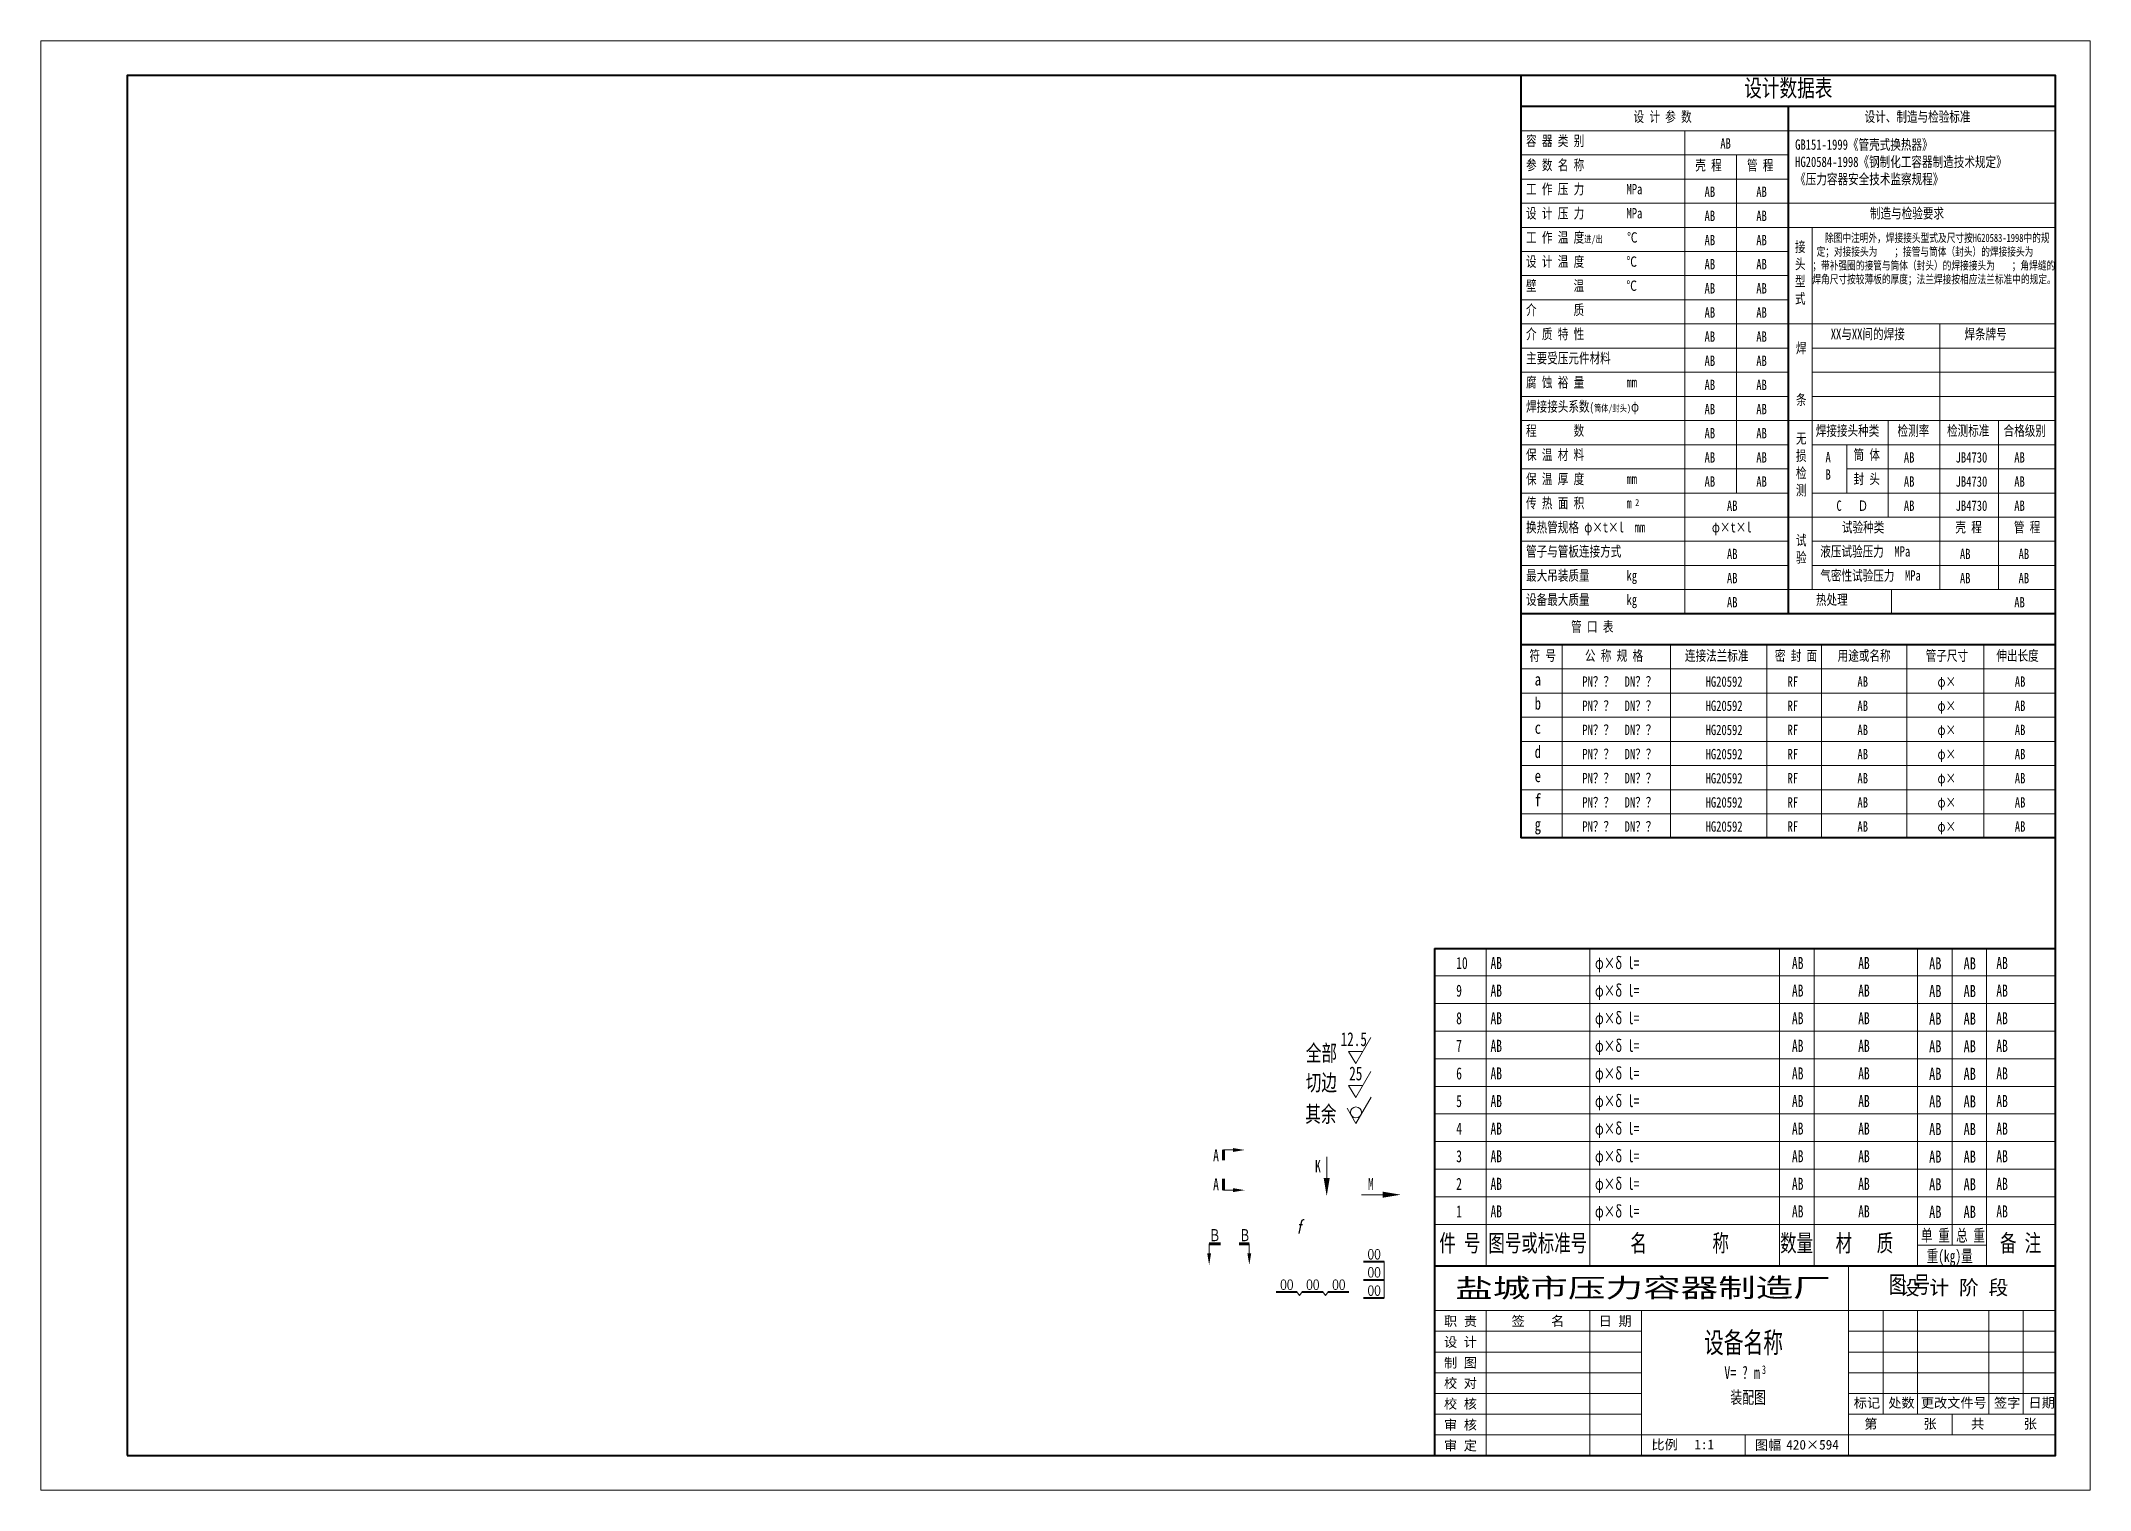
# Model space of a CAD drawing. Extents: x 0 to 23518, y -2902 to 4226.
# Drawn here: x 1619 to 2213, y -2797 to -2377 of the extents above; entities that cross this region are included whole.
import ezdxf
from ezdxf.enums import TextEntityAlignment as Align

# ---------------------------------------------------------------- set-up
doc = ezdxf.new("R2010")
doc.units = 0
doc.header["$LTSCALE"] = 10
for name, color, linetype, lineweight in [('A 粗实线', 1, 'CONTINUOUS', 40), ('B 细实线', 7, 'CONTINUOUS', 18), ('C 文 字', 2, 'CONTINUOUS', 20), ('J 标注尺寸', 2, 'CONTINUOUS', 18)]:
    doc.layers.add(name, color=color, linetype=linetype, lineweight=lineweight)
doc.styles.add('HZTXT', font='SIMFANG.TTF', dxfattribs={"width": 0.75})
doc.styles.add('ITALICT', font='ITALICT.shx', dxfattribs={"width": 0.7})
doc.styles.add('ROMANC', font='romanc', dxfattribs={"width": 0.7, "height": 6})
doc.styles.add('标题中文', font='SIMFANG.TTF', dxfattribs={"width": 0.7})

msp = doc.modelspace()

# ---------------------------------------------------------------- texts
at = {"layer": 'C 文 字'}
for s, height, style, width, p in [('AB', 3.5, 'HZTXT', 0.75, (2168.5, -2644.61)), ('AB', 3.5, 'HZTXT', 0.75, (2178.5, -2644.61)), ('AB', 3.5, 'HZTXT', 0.75, (2168.5, -2652.61)), ('AB', 3.5, 'HZTXT', 0.75, (2178.5, -2652.61)), ('AB', 3.5, 'HZTXT', 0.75, (2168.5, -2660.61)), ('AB', 3.5, 'HZTXT', 0.75, (2178.5, -2660.61)), ('AB', 3.5, 'HZTXT', 0.75, (2168.5, -2668.61)), ('AB', 3.5, 'HZTXT', 0.75, (2178.5, -2668.61)), ('AB', 3.5, 'HZTXT', 0.75, (2168.5, -2676.61)), ('AB', 3.5, 'HZTXT', 0.75, (2178.5, -2676.61)), ('AB', 3.5, 'HZTXT', 0.75, (2168.5, -2684.61)), ('AB', 3.5, 'HZTXT', 0.75, (2178.5, -2684.61)), ('AB', 3.5, 'HZTXT', 0.75, (2168.5, -2692.61)), ('AB', 3.5, 'HZTXT', 0.75, (2178.5, -2692.61)), ('AB', 3.5, 'HZTXT', 0.75, (2168.5, -2700.61)), ('AB', 3.5, 'HZTXT', 0.75, (2178.5, -2700.61)), ('AB', 3.5, 'HZTXT', 0.75, (2168.5, -2708.61)), ('AB', 3.5, 'HZTXT', 0.75, (2178.5, -2708.61)), ('AB', 3.5, 'HZTXT', 0.75, (2168.5, -2716.61)), ('AB', 3.5, 'HZTXT', 0.75, (2178.5, -2716.61)), ('00', 2.823, 'ROMANC', 0.8, (2005.85, -2728.89)), ('00', 2.823, 'ROMANC', 0.8, (1980.5, -2737.72)), ('00', 2.823, 'ROMANC', 0.8, (1988.04, -2737.72)), ('00', 2.823, 'ROMANC', 0.8, (1995.58, -2737.72)), ('00', 2.823, 'ROMANC', 0.8, (2005.85, -2734.16)), ('00', 2.823, 'ROMANC', 0.8, (2005.85, -2739.43))]:
    msp.add_text(s, height=height, dxfattribs=dict(at, style=style, width=width)).set_placement(p, align=Align.MIDDLE)
at = {"layer": 'C 文 字', "style": 'HZTXT', "width": 0.7}
for s, p in [('12.5', (2003.74, -2669.76)), ('25', (2002.42, -2679.7))]:
    msp.add_text(s, height=4, dxfattribs=at).set_placement(p, align=Align.BOTTOM_RIGHT)
for s, p in [('全部', (1986.04, -2670.57)), ('切边', (1986.02, -2679.15)), ('其余', (1985.88, -2688.26))]:
    msp.add_text(s, height=4.73, dxfattribs=at).set_placement(p, align=Align.MIDDLE_LEFT)
at = {"layer": 'C 文 字', "style": 'ITALICT', "width": 0.8}
msp.add_text('f', height=4, dxfattribs=at).set_placement((1983.28, -2722.92))
at = {"layer": 'C 文 字', "style": '标题中文', "oblique": 0.5, "width": 1.430365}
msp.add_text('盐城市压力容器制造厂', height=5.5, rotation=0.09587, dxfattribs=at).set_placement((2029.34, -2741.47), (2138.2, -2741.29), align=Align.FIT)
at = {"layer": 'C 文 字', "style": '标题中文', "oblique": 0.5}
for s, height, p in [('设 计 阶 段', 4.2, (2173.92, -2738.48)), ('签    名', 2.8, (2053.31, -2748.19)), ('日 期', 2.8, (2075.7, -2748.25)), ('设 计', 2.8, (2030.85, -2754.29)), ('制 图', 2.8, (2030.85, -2760.29)), ('校 对', 2.8, (2030.85, -2766.19)), ('校 核', 2.8, (2030.85, -2772.19)), ('标记', 2.8, (2148.69, -2771.92)), ('处数', 2.8, (2158.69, -2771.92)), ('更改文件号', 2.8, (2173.85, -2771.92)), ('签字', 2.8, (2189.34, -2771.92)), ('日期', 2.8, (2199.34, -2771.92)), ('审 核', 2.8, (2030.85, -2778.29)), ('第       张', 2.8, (2158.4, -2778.02)), ('共      张', 2.8, (2188.4, -2778.02)), ('审 定', 2.8, (2030.85, -2784.29)), ('比例', 2.8, (2090.03, -2784.04)), ('1:1', 2.8, (2101.51, -2784.04)), ('图幅', 2.8, (2120.03, -2784.13)), ('420×594', 2.8, (2132.92, -2784.13))]:
    msp.add_text(s, height=height, rotation=0.09587, dxfattribs=at).set_placement(p, align=Align.MIDDLE)
msp.add_text('职 责', height=2.8, rotation=0.09587, dxfattribs=at).set_placement((2030.85, -2748.29), align=Align.MIDDLE_CENTER)
at = {"layer": 'C 文 字', "attachment_point": 1, "style": 'HZTXT'}
for s, insert, char_height, width in [('设计数据表', (2113.12, -2388.37), 5, 77.5), ('设 计 参 数', (2081.02, -2397.67), 3, 48), ('设计、制造与检验标准', (2148.02, -2397.67), 3, 48), ('容 器 类 别', (2049.87, -2404.67), 3, 48), ('AB', (2106.19, -2405.43), 3, 48), ('GB151-1999《管壳式换热器》\\PHG20584-1998《钢制化工容器制造技术规定》\\P《压力容器安全技术监察规程》', (2127.88, -2405.77), 3, 77.5), ('参 数 名 称', (2049.87, -2411.67), 3, 48), ('壳 程', (2098.93, -2411.75), 3, 48), ('管 程', (2113.93, -2411.75), 3, 48), ('工 作 压 力        MPa', (2049.87, -2418.67), 3, 48), ('AB', (2101.62, -2419.43), 3, 48), ('AB', (2116.62, -2419.43), 3, 48), ('设 计 压 力        MPa', (2049.87, -2425.67), 3, 48), ('AB', (2101.62, -2426.43), 3, 48), ('AB', (2116.62, -2426.43), 3, 48), (' 制造与检验要求', (2148.02, -2425.67), 3, 48), ('工 作 温 度{\\H0.6667x;进/出      }℃', (2049.87, -2432.67), 3, 48), ('AB', (2101.62, -2433.43), 3, 48), ('AB', (2116.62, -2433.43), 3, 48), ('接\\P头\\P型\\P式', (2127.83, -2435.39), 3, 48), ('   除图中注明外，焊接接头型式及尺寸按HG20583-1998中的规\\P 定；对接接头为    ；接管与筒体（封头）的焊接接头为    ；带补强圈的接管与筒体（封头）的焊接接头为    ；角焊缝的焊角尺寸按较薄板的厚度；法兰焊接按相应法兰标准中的规定。', (2132.86, -2433.1), 2.4, 70.5), ('设 计 温 度        ℃', (2049.87, -2439.67), 3, 48), ('AB', (2101.62, -2440.43), 3, 48), ('AB', (2116.62, -2440.43), 3, 48), ('壁       温        ℃', (2049.87, -2446.67), 3, 48), ('介       质', (2049.87, -2453.67), 3, 48), ('AB', (2101.62, -2447.43), 3, 48), ('AB', (2116.62, -2447.43), 3, 48), ('AB', (2101.62, -2454.43), 3, 48), ('AB', (2116.62, -2454.43), 3, 48), ('介 质 特 性', (2049.87, -2460.67), 3, 48), ('AB', (2101.62, -2461.43), 3, 48), ('AB', (2116.62, -2461.43), 3, 48), ('焊\\P\\P\\P条', (2128.12, -2464.72), 3, 48), ('XX与XX间的焊接', (2138.2, -2460.67), 3, 48), ('焊条牌号', (2176.96, -2460.67), 3, 48), ('主要受压元件材料', (2049.87, -2467.67), 3, 48), ('AB', (2101.62, -2468.43), 3, 48), ('AB', (2116.62, -2468.43), 3, 48), ('腐 蚀 裕 量        mm', (2049.87, -2474.67), 3, 48), ('AB', (2101.62, -2475.43), 3, 48), ('AB', (2116.62, -2475.43), 3, 48), ('焊接接头系数{\\H0.8333x;(\\H0.8x;筒体/封头)}φ{\\H0.8333x;        } ', (2049.87, -2481.67), 3, 48), ('AB', (2101.62, -2482.43), 3, 48), ('AB', (2116.62, -2482.43), 3, 48), ('程       数 ', (2049.87, -2488.67), 3, 48), ('焊接接头种类', (2133.87, -2488.67), 3, 48), ('检测率', (2157.56, -2488.67), 3, 48), ('检测标准', (2171.92, -2488.67), 3, 48), ('合格级别', (2188.3, -2488.67), 3, 48), ('AB', (2101.62, -2489.43), 3, 48), ('AB', (2116.62, -2489.43), 3, 48), ('无\\P损\\P检\\P测', (2128.12, -2490.94), 3, 48), ('保 温 材 料', (2049.87, -2495.67), 3, 48), ('AB', (2101.62, -2496.43), 3, 48), ('AB', (2116.62, -2496.43), 3, 48), ('A\\PB', (2136.68, -2496.39), 3, 48), ('筒 体', (2144.8, -2495.67), 3, 48), ('AB', (2159.4, -2496.43), 3, 48), ('JB4730', (2174.4, -2496.43), 3, 48), ('AB', (2191.4, -2496.43), 3, 48), ('保 温 厚 度        mm', (2049.87, -2502.67), 3, 48), ('AB', (2101.62, -2503.43), 3, 48), ('AB', (2116.62, -2503.43), 3, 48), ('封 头', (2144.8, -2502.67), 3, 48), ('AB', (2159.4, -2503.43), 3, 48), ('JB4730', (2174.4, -2503.43), 3, 48), ('AB', (2191.4, -2503.43), 3, 48), ('传 热 面 积        m ', (2049.87, -2509.67), 3, 48), ('2', (2081.51, -2510.02), 2, 48), ('AB', (2108.11, -2510.43), 3, 48), ('C   Ｄ', (2139.86, -2510.43), 3, 48), ('AB', (2159.4, -2510.43), 3, 48), ('JB4730', (2174.4, -2510.43), 3, 48), ('AB', (2191.4, -2510.43), 3, 48), ('换热管规格 φ×t×l  mm', (2049.87, -2516.67), 3, 48), (' φ×t×l   ', (2102.21, -2516.67), 3, 48), ('试验种类', (2141.45, -2516.67), 3, 48), ('壳 程 ', (2174.33, -2516.67), 3, 48), ('管 程 ', (2191.29, -2516.67), 3, 48), ('管子与管板连接方式', (2049.87, -2523.67), 3, 48), ('AB', (2108.11, -2524.43), 3, 48), ('试\\P验', (2128.12, -2520.46), 3, 48), ('液压试验压力  MPa', (2135.17, -2523.67), 3, 48), ('AB', (2175.65, -2524.43), 3, 48), ('AB', (2192.65, -2524.43), 3, 48), ('最大吊装质量       kg', (2049.87, -2530.67), 3, 48), ('气密性试验压力  MPa', (2135.17, -2530.67), 3, 48), ('AB', (2108.11, -2531.43), 3, 48), ('AB', (2175.65, -2531.43), 3, 48), ('AB', (2192.65, -2531.43), 3, 48), ('设备最大质量       kg', (2049.87, -2537.67), 3, 48), ('AB', (2108.11, -2538.43), 3, 48), ('热处理', (2133.91, -2537.67), 3, 48), ('AB', (2191.4, -2538.43), 3, 48), ('管 口 表', (2062.94, -2545.49), 3, 48), (' 符 号', (2049.34, -2553.88), 3, 48), ('公 称 规 格', (2066.94, -2553.88), 3, 48), ('连接法兰标准', (2095.94, -2553.88), 3, 48), ('密 封 面', (2122.01, -2553.88), 3, 48), ('用途或名称', (2140.21, -2553.88), 3, 48), ('管子尺寸', (2165.74, -2553.88), 3, 48), ('伸出长度', (2186.21, -2553.88), 3, 48), ('a', (2052.37, -2560.46), 3.6, 57.6), ('PN？？  DN？？', (2066.19, -2561.42), 3, 48), ('HG20592', (2101.93, -2561.42), 3, 48), ('RF', (2125.67, -2561.42), 3, 48), ('AB', (2145.94, -2561.42), 3, 48), ('φ×', (2169.15, -2561.42), 3, 48), ('AB', (2191.56, -2561.42), 3, 48), ('b', (2052.37, -2567.46), 3.6, 57.6), ('PN？？  DN？？', (2066.19, -2568.42), 3, 48), ('HG20592', (2101.93, -2568.42), 3, 48), ('RF', (2125.67, -2568.42), 3, 48), ('AB', (2145.94, -2568.42), 3, 48), ('φ×', (2169.15, -2568.42), 3, 48), ('AB', (2191.56, -2568.42), 3, 48), ('c', (2052.37, -2574.46), 3.6, 57.6), ('PN？？  DN？？', (2066.19, -2575.42), 3, 48), ('HG20592', (2101.93, -2575.42), 3, 48), ('RF', (2125.67, -2575.42), 3, 48), ('AB', (2145.94, -2575.42), 3, 48), ('φ×', (2169.15, -2575.42), 3, 48), ('AB', (2191.56, -2575.42), 3, 48), ('d ', (2052.37, -2581.46), 3.6, 57.6), ('PN？？  DN？？', (2066.19, -2582.42), 3, 48), ('HG20592', (2101.93, -2582.42), 3, 48), ('RF', (2125.67, -2582.42), 3, 48), ('AB', (2145.94, -2582.42), 3, 48), ('φ×', (2169.15, -2582.42), 3, 48), ('AB', (2191.56, -2582.42), 3, 48), ('e', (2052.37, -2588.46), 3.6, 57.6), ('PN？？  DN？？', (2066.19, -2589.42), 3, 48), ('HG20592', (2101.93, -2589.42), 3, 48), ('RF', (2125.67, -2589.42), 3, 48), ('AB', (2145.94, -2589.42), 3, 48), ('φ×', (2169.15, -2589.42), 3, 48), ('AB', (2191.56, -2589.42), 3, 48), ('f', (2052.37, -2595.46), 3.6, 57.6), ('PN？？  DN？？', (2066.19, -2596.42), 3, 48), ('HG20592', (2101.93, -2596.42), 3, 48), ('RF', (2125.67, -2596.42), 3, 48), ('AB', (2145.94, -2596.42), 3, 48), ('φ×', (2169.15, -2596.42), 3, 48), ('AB', (2191.56, -2596.42), 3, 48), ('g', (2052.37, -2602.46), 3.6, 57.6), ('PN？？  DN？？', (2066.19, -2603.42), 3, 48), ('HG20592', (2101.93, -2603.42), 3, 48), ('RF', (2125.67, -2603.42), 3, 48), ('AB', (2145.94, -2603.42), 3, 48), ('φ×', (2169.15, -2603.42), 3, 48), ('AB', (2191.56, -2603.42), 3, 48)]:
    msp.add_mtext(s, dxfattribs=dict(at, insert=insert, char_height=char_height, width=width))
at = {"layer": 'J 标注尺寸', "style": '标题中文', "width": 0.7}
for s, height, p in [('10', 3.5, (2029.62, -2646.24)), ('AB', 3.5, (2039.57, -2646.24)), ('φ×δ l=', 3.5, (2069.86, -2646.24)), ('AB', 3.5, (2126.95, -2646.24)), ('AB', 3.5, (2146.16, -2646.24)), ('AB', 3.5, (2186.21, -2646.24)), ('9', 3.5, (2029.62, -2654.24)), ('AB', 3.5, (2039.57, -2654.24)), ('φ×δ l=', 3.5, (2069.86, -2654.24)), ('AB', 3.5, (2126.95, -2654.24)), ('AB', 3.5, (2146.16, -2654.24)), ('AB', 3.5, (2186.21, -2654.24)), ('8', 3.5, (2029.62, -2662.24)), ('AB', 3.5, (2039.57, -2662.24)), ('φ×δ l=', 3.5, (2069.86, -2662.24)), ('AB', 3.5, (2126.95, -2662.24)), ('AB', 3.5, (2146.16, -2662.24)), ('AB', 3.5, (2186.21, -2662.24)), ('7', 3.5, (2029.62, -2670.24)), ('AB', 3.5, (2039.57, -2670.24)), ('φ×δ l=', 3.5, (2069.86, -2670.24)), ('AB', 3.5, (2126.95, -2670.24)), ('AB', 3.5, (2146.16, -2670.24)), ('AB', 3.5, (2186.21, -2670.24)), ('6', 3.5, (2029.62, -2678.24)), ('AB', 3.5, (2039.57, -2678.24)), ('φ×δ l=', 3.5, (2069.86, -2678.24)), ('AB', 3.5, (2126.95, -2678.24)), ('AB', 3.5, (2146.16, -2678.24)), ('AB', 3.5, (2186.21, -2678.24)), ('5', 3.5, (2029.62, -2686.24)), ('AB', 3.5, (2039.57, -2686.24)), ('φ×δ l=', 3.5, (2069.86, -2686.24)), ('AB', 3.5, (2126.95, -2686.24)), ('AB', 3.5, (2146.16, -2686.24)), ('AB', 3.5, (2186.21, -2686.24)), ('AB', 3.5, (2039.57, -2694.24)), ('φ×δ l=', 3.5, (2069.86, -2694.24)), ('AB', 3.5, (2126.95, -2694.24)), ('AB', 3.5, (2146.16, -2694.24)), ('AB', 3.5, (2186.21, -2694.24)), ('4', 3.5, (2029.62, -2694.24)), ('A', 3.5, (1959.16, -2701.96)), ('K', 3.5, (1988.7, -2705.12)), ('3', 3.5, (2029.62, -2702.24)), ('AB', 3.5, (2039.57, -2702.24)), ('φ×δ l=', 3.5, (2069.86, -2702.24)), ('AB', 3.5, (2126.95, -2702.24)), ('AB', 3.5, (2146.16, -2702.24)), ('AB', 3.5, (2186.21, -2702.24)), ('A', 3.5, (1959.16, -2710.36)), ('M', 3.5, (2004.05, -2710.27)), ('2', 3.5, (2029.62, -2710.24)), ('AB', 3.5, (2039.57, -2710.24)), ('φ×δ l=', 3.5, (2069.86, -2710.24)), ('AB', 3.5, (2126.95, -2710.24)), ('AB', 3.5, (2146.16, -2710.24)), ('AB', 3.5, (2186.21, -2710.24)), ('φ×δ l=', 3.5, (2069.86, -2718.24)), ('1', 3.5, (2029.62, -2718.24)), ('AB', 3.5, (2039.57, -2718.24)), ('AB', 3.5, (2126.95, -2718.24)), ('AB', 3.5, (2146.16, -2718.24)), ('AB', 3.5, (2186.21, -2718.24)), ('Ｂ', 3.5, (1957.96, -2725.12)), ('Ｂ', 3.5, (1966.68, -2725.12)), ('件 号', 4.998, (2024.74, -2728.15)), ('图号或标准号', 4.998, (2038.95, -2728.15)), ('名        称', 4.998, (2080.11, -2728.15)), ('数量', 4.998, (2123.52, -2728.15)), ('材   质', 4.998, (2139.62, -2728.15)), ('单 重', 3.5, (2164.36, -2725.19)), ('总 重', 3.5, (2174.53, -2725.19)), ('备 注', 4.998, (2187.27, -2728.15)), ('重(kg)量', 3.5, (2166.01, -2731.19)), ('图 号', 4.998, (2155.11, -2740.15)), ('设备名称', 5.998, (2101.47, -2757.5)), ('V= ? m', 3.599, (2107.36, -2765.02)), ('3', 2.52, (2118.24, -2763.61)), ('装配图', 3.599, (2109.1, -2772.19))]:
    msp.add_text(s, height=height, dxfattribs=at).set_placement(p)

# ---------------------------------------------------------------- linework, layer by layer
at = {"layer": 'A 粗实线'}
for p, q in [((2048.36, -2387.24), (2048.36, -2608.25)), ((2203.36, -2396.26), (2048.36, -2396.26)), ((2125.86, -2396.26), (2125.86, -2543.26)), ((2203.36, -2543.26), (2048.36, -2543.26)), ((2203.36, -2552.25), (2048.36, -2552.25)), ((2203.36, -2608.25), (2048.36, -2608.25)), ((2023.36, -2640.24), (2023.36, -2732.24)), ((2023.36, -2640.24), (2203.36, -2640.24)), ((2002.78, -2731.01), (2008.79, -2731.01)), ((2023.36, -2732.24), (2203.36, -2732.24)), ((2002.78, -2736.28), (2008.79, -2736.28)), ((1977.43, -2739.84), (1983.45, -2739.84)), ((1984.97, -2739.84), (1990.98, -2739.84)), ((1992.5, -2739.84), (1998.52, -2739.84)), ((2002.78, -2741.54), (2008.79, -2741.54))]:
    msp.add_line(p, q, dxfattribs=at)
at = {"layer": 'A 粗实线', "lineweight": 80}
for p, q in [((1962.18, -2698.68), (1962.18, -2701.6)), ((1962.18, -2710.32), (1962.18, -2707.08)), ((1958.01, -2725.87), (1961.25, -2725.87)), ((1969.65, -2725.87), (1966.72, -2725.87))]:
    msp.add_line(p, q, dxfattribs=at)
at = {"layer": 'A 粗实线', "color": 1}
msp.add_line((2023.36, -2732.24), (2023.36, -2787.24), dxfattribs=at)
at = {"layer": 'A 粗实线', "color": 5}
msp.add_lwpolyline([(1644.36, -2787.24), (2203.36, -2787.24), (2203.36, -2387.24), (1644.36, -2387.24)], close=True, dxfattribs=at)
at = {"layer": 'B 细实线'}
for p, q in [((2203.36, -2403.26), (2048.36, -2403.26)), ((2095.86, -2403.26), (2095.86, -2543.26)), ((2125.86, -2410.26), (2048.36, -2410.26)), ((2110.86, -2410.26), (2110.86, -2508.26)), ((2125.86, -2417.26), (2048.36, -2417.26)), ((2203.36, -2424.26), (2048.36, -2424.26)), ((2203.36, -2431.26), (2048.36, -2431.26)), ((2132.86, -2431.26), (2132.86, -2536.26)), ((2125.86, -2438.26), (2048.36, -2438.26)), ((2125.86, -2445.26), (2048.36, -2445.26)), ((2125.86, -2452.26), (2048.36, -2452.26)), ((2203.36, -2459.26), (2048.36, -2459.26)), ((2169.86, -2459.26), (2169.86, -2536.26)), ((2125.86, -2466.26), (2048.36, -2466.26)), ((2203.36, -2466.26), (2132.86, -2466.26)), ((2125.86, -2473.26), (2048.36, -2473.26)), ((2203.36, -2473.26), (2132.86, -2473.26)), ((2125.86, -2480.26), (2048.36, -2480.26)), ((2203.36, -2480.26), (2132.86, -2480.26)), ((2132.86, -2487.26), (2048.36, -2487.26)), ((2203.36, -2487.26), (2132.86, -2487.26)), ((2203.36, -2487.26), (2132.86, -2487.26)), ((2154.86, -2487.26), (2154.86, -2515.26)), ((2186.86, -2487.26), (2186.86, -2536.26)), ((2125.86, -2494.26), (2048.36, -2494.26)), ((2203.36, -2494.26), (2132.86, -2494.26)), ((2142.86, -2494.26), (2142.86, -2508.26)), ((2125.86, -2501.26), (2048.36, -2501.26)), ((2203.36, -2501.26), (2142.86, -2501.26)), ((2125.86, -2508.26), (2048.36, -2508.26)), ((2203.36, -2508.26), (2132.86, -2508.26)), ((2203.36, -2515.26), (2048.36, -2515.26)), ((2125.86, -2522.26), (2048.36, -2522.26)), ((2203.36, -2522.26), (2132.86, -2522.26)), ((2125.86, -2529.26), (2048.36, -2529.26)), ((2203.36, -2529.26), (2132.86, -2529.26)), ((2203.36, -2529.26), (2132.86, -2529.26)), ((2203.36, -2536.26), (2048.36, -2536.26)), ((2155.83, -2536.26), (2155.83, -2543.26)), ((2060.36, -2552.25), (2060.36, -2608.25)), ((2091.77, -2552.25), (2091.77, -2608.25)), ((2119.7, -2552.25), (2119.7, -2608.25)), ((2135.5, -2552.25), (2135.5, -2608.25)), ((2160.23, -2552.25), (2160.23, -2608.25)), ((2182.57, -2552.25), (2182.57, -2608.25)), ((2203.36, -2559.25), (2048.36, -2559.25)), ((2203.36, -2566.25), (2048.36, -2566.25)), ((2203.36, -2573.25), (2048.36, -2573.25)), ((2203.36, -2580.25), (2048.36, -2580.25)), ((2203.36, -2587.25), (2048.36, -2587.25)), ((2203.36, -2594.25), (2048.36, -2594.25)), ((2203.36, -2601.25), (2048.36, -2601.25)), ((2038.36, -2732.24), (2038.36, -2640.24)), ((2068.36, -2732.24), (2068.36, -2640.24)), ((2123.36, -2732.24), (2123.36, -2640.24)), ((2133.36, -2732.24), (2133.36, -2640.24)), ((2163.36, -2732.24), (2163.36, -2640.24)), ((2173.36, -2726.24), (2173.36, -2640.24)), ((2183.36, -2732.24), (2183.36, -2640.24)), ((2023.36, -2648.24), (2203.36, -2648.24)), ((2023.36, -2656.24), (2203.36, -2656.24)), ((2000.55, -2673.65), (2004.86, -2666.07)), ((2023.36, -2664.24), (2203.36, -2664.24)), ((1998.42, -2670.13), (2002.51, -2670.12)), ((2000.55, -2673.65), (1998.42, -2670.13)), ((2023.36, -2672.24), (2203.36, -2672.24)), ((2000.55, -2683.51), (2004.86, -2675.93)), ((1998.42, -2679.99), (2002.51, -2679.98)), ((2000.55, -2683.51), (1998.42, -2679.99)), ((2023.36, -2680.24), (2203.36, -2680.24)), ((2023.36, -2688.24), (2203.36, -2688.24)), ((2023.36, -2696.24), (2203.36, -2696.24)), ((1962.18, -2698.68), (1964.91, -2698.68)), ((1992.08, -2700.66), (1992.08, -2706.82)), ((2023.36, -2704.24), (2203.36, -2704.24)), ((1962.18, -2710.32), (1964.91, -2710.32)), ((2002.14, -2711.64), (2008.31, -2711.64)), ((2023.36, -2712.24), (2203.36, -2712.24)), ((2023.36, -2720.24), (2203.36, -2720.24)), ((1958.01, -2725.87), (1958.01, -2728.59)), ((1969.65, -2725.87), (1969.65, -2728.59)), ((2163.36, -2726.24), (2183.36, -2726.24)), ((2008.79, -2736.28), (2008.79, -2731.01)), ((2143.36, -2732.24), (2143.36, -2787.24)), ((2008.79, -2741.54), (2008.79, -2736.28)), ((1983.45, -2739.84), (1984.21, -2740.9)), ((1984.97, -2739.84), (1984.21, -2740.9)), ((1990.98, -2739.84), (1991.74, -2740.9)), ((1992.5, -2739.84), (1991.74, -2740.9)), ((2023.36, -2745.24), (2203.36, -2745.24)), ((2038.36, -2745.24), (2038.36, -2787.24)), ((2068.36, -2745.24), (2068.36, -2787.24)), ((2083.36, -2745.24), (2083.36, -2787.24)), ((2153.36, -2745.24), (2153.36, -2775.24)), ((2163.36, -2745.24), (2163.36, -2775.24)), ((2184.01, -2745.24), (2184.01, -2775.24)), ((2194.01, -2745.24), (2194.01, -2775.24)), ((2023.36, -2751.24), (2083.36, -2751.24)), ((2143.36, -2751.24), (2203.36, -2751.24)), ((2023.36, -2757.24), (2083.36, -2757.24)), ((2143.36, -2757.24), (2203.36, -2757.24)), ((2023.36, -2763.24), (2083.36, -2763.24)), ((2143.36, -2763.24), (2203.36, -2763.24)), ((2023.36, -2769.24), (2083.36, -2769.24)), ((2143.36, -2769.24), (2203.36, -2769.24)), ((2023.36, -2775.24), (2083.36, -2775.24)), ((2143.36, -2775.24), (2203.36, -2775.24)), ((2173.36, -2781.24), (2173.36, -2775.24)), ((2023.36, -2781.24), (2203.36, -2781.24)), ((2113.36, -2781.24), (2113.36, -2787.24))]:
    msp.add_line(p, q, dxfattribs=at)
msp.add_lwpolyline([(1619.36, -2797.24), (2213.36, -2797.24), (2213.36, -2377.24), (1619.36, -2377.24)], close=True, dxfattribs=at)
msp.add_lwpolyline([(2004.96, -2683.36), (2000.57, -2690.98), (1998.04, -2686.6)], dxfattribs=at)
msp.add_circle((2000.57, -2687.79), 1.59, dxfattribs=at)
for points in [[(1964.91, -2699.25), (1964.91, -2698.12), (1968.32, -2698.68)], [(1991.21, -2706.82), (1992.96, -2706.82), (1992.08, -2712.07)], [(1964.91, -2710.89), (1964.91, -2709.75), (1968.32, -2710.32)], [(2008.31, -2712.51), (2008.31, -2710.76), (2013.56, -2711.64)], [(1957.44, -2728.59), (1958.57, -2728.59), (1958.01, -2732)], [(1969.08, -2728.59), (1970.21, -2728.59), (1969.65, -2732)]]:
    msp.add_solid(points, dxfattribs=at)

msp.set_redraw_order([(e.dxf.handle, doc.entitydb.next_handle()) for e in msp.query("TEXT MTEXT ATTDEF DIMENSION ARC_DIMENSION")])  # texts and dimensions are drawn at this point

doc.saveas('drawing.dxf')
